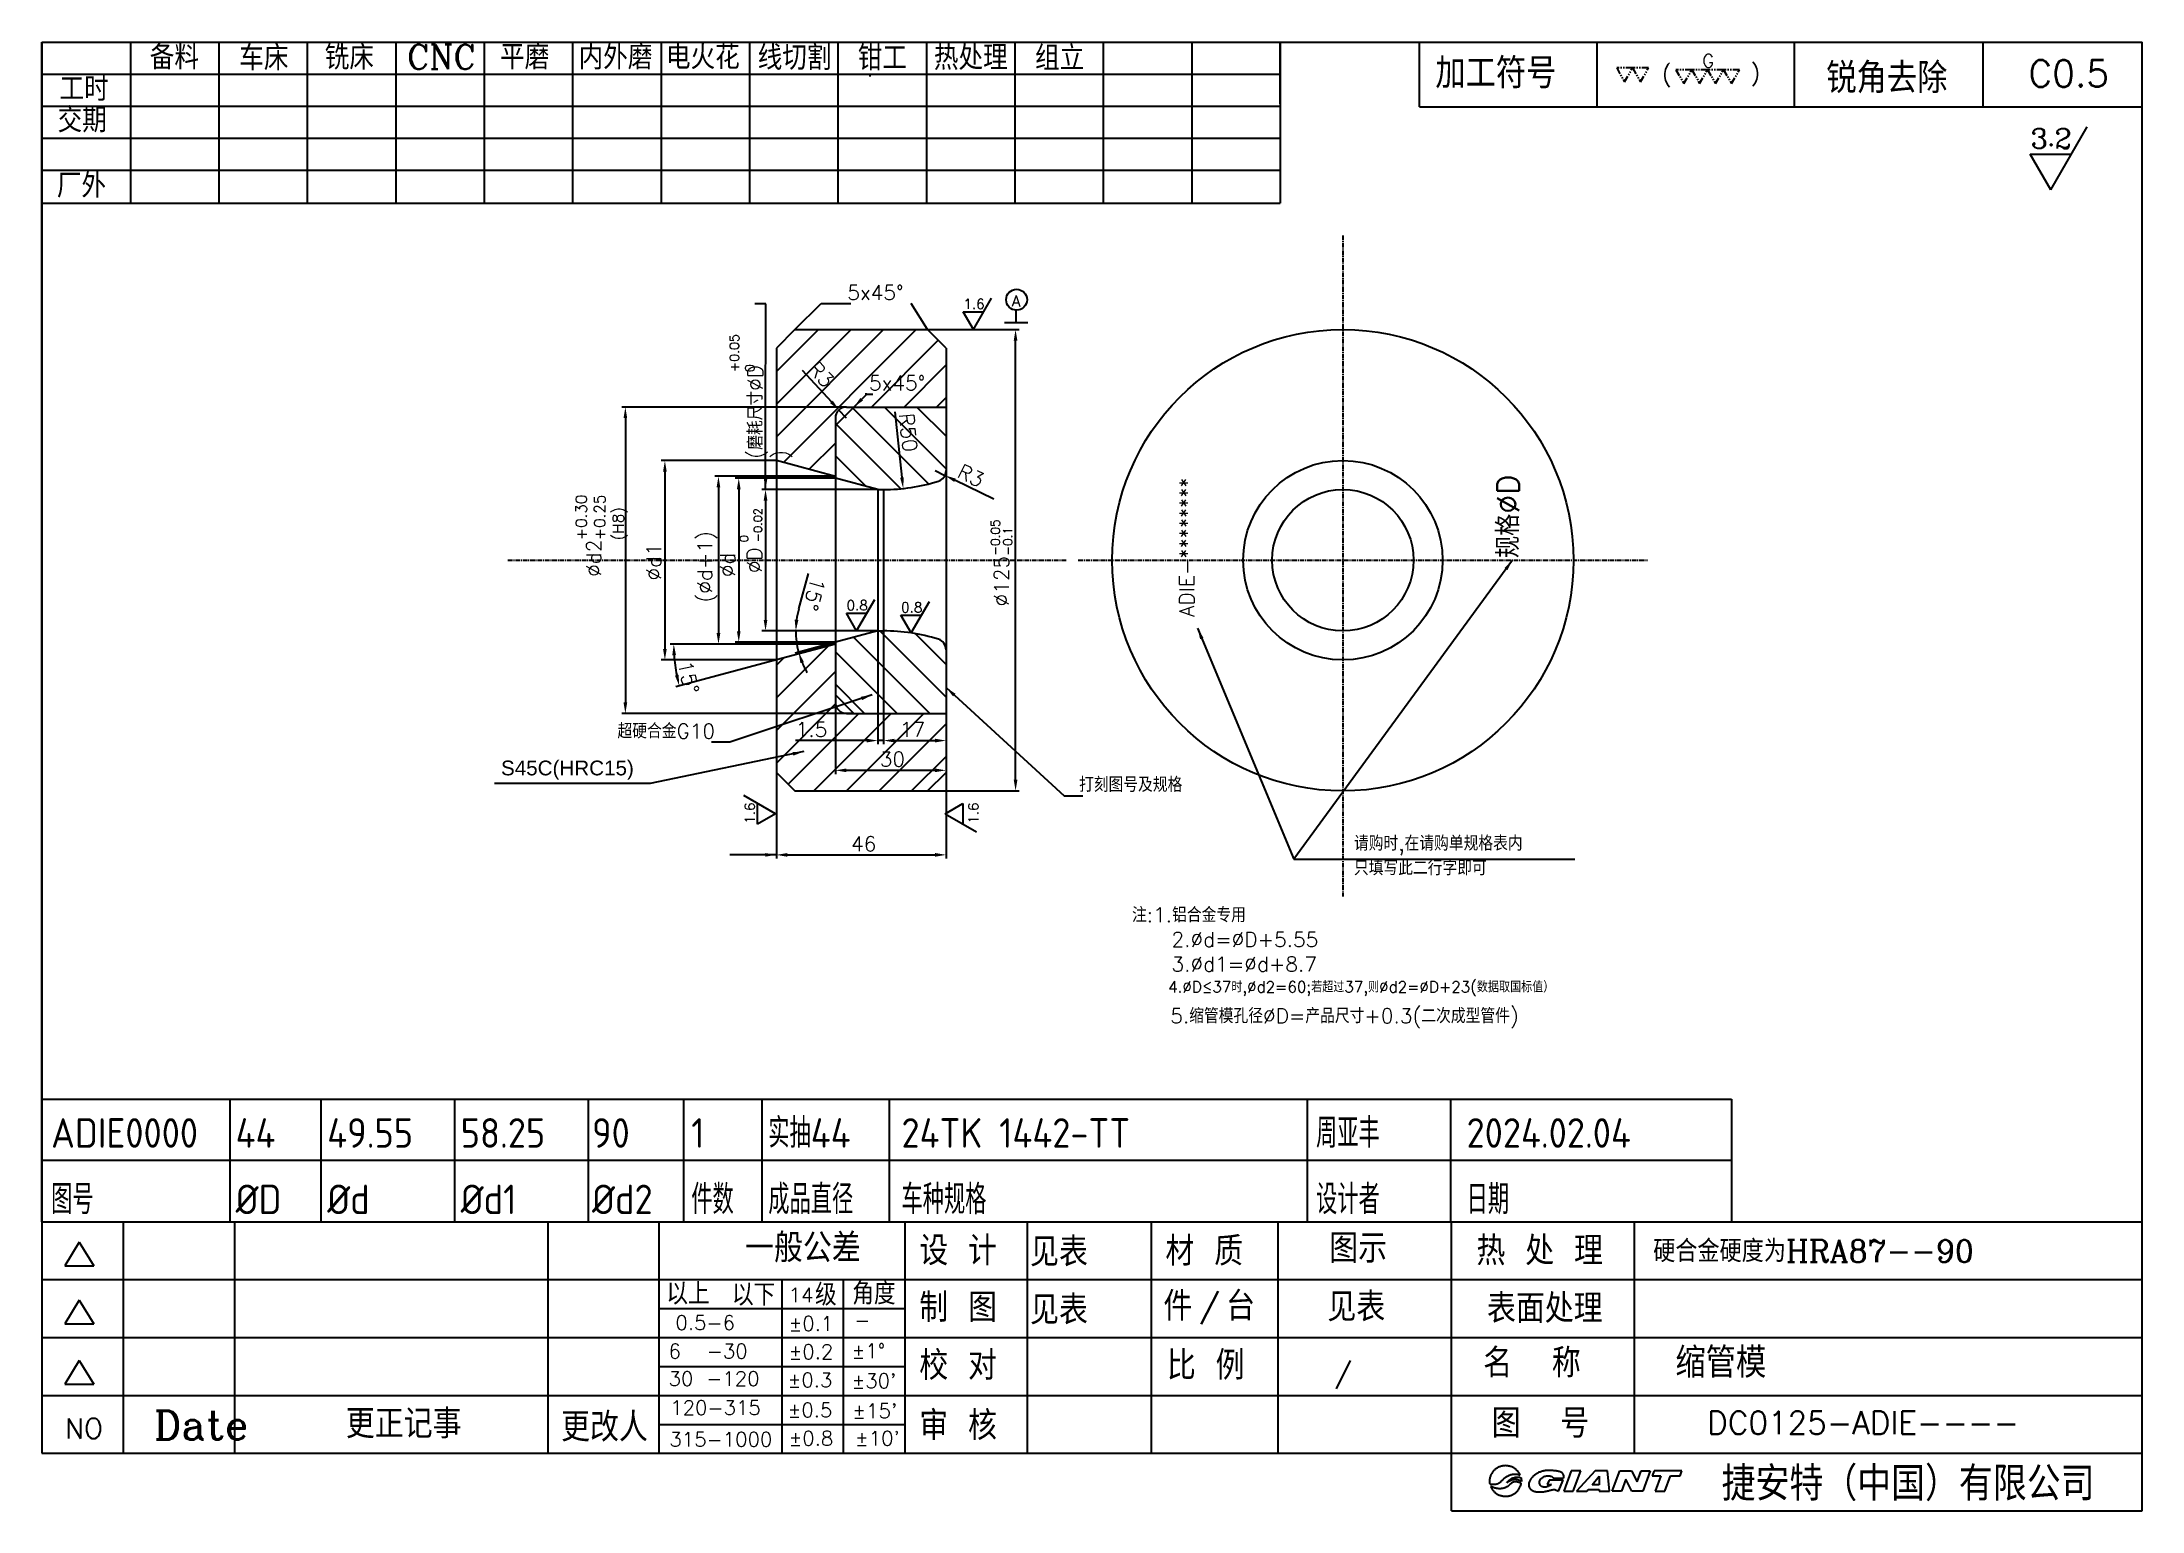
# Model space of a CAD drawing. Extents: x 158 to 727, y -1566 to -1168.
import ezdxf
from ezdxf.enums import TextEntityAlignment as Align

# ---------------------------------------------------------------- set-up
doc = ezdxf.new("R2010")
doc.units = 0
doc.header["$MEASUREMENT"] = 0
doc.linetypes.add('CENTER', pattern=[2, 1.25, -0.25, 0.25, -0.25])
doc.linetypes.add('PHANTOM', pattern=[2.5, 1.25, -0.25, 0.25, -0.25, 0.25, -0.25])
doc.layers.get('0').update_dxf_attribs({"linetype": 'CONTINUOUS'})
doc.layers.get('DEFPOINTS').update_dxf_attribs({"linetype": 'CONTINUOUS'})
for name, color, linetype in [('CEN', 1, 'CENTER'), ('CON', 7, 'CONTINUOUS'), ('DIM', 7, 'CONTINUOUS'), ('F', 7, 'CONTINUOUS'), ('TXT', 7, 'CONTINUOUS'), ('UTI', 4, 'PHANTOM')]:
    doc.layers.add(name, color=color, linetype=linetype)
doc.styles.add('ACISOTS', font='isocp.shx', dxfattribs={"height": 8, "bigfont": 'gbcbig.shx'})
doc.styles.add('H', font='complex.shx', dxfattribs={"bigfont": 'hzfs.shx'})
doc.styles.add('HZ', font='complex.shx', dxfattribs={"bigfont": 'HZFS.SHX'})
doc.styles.add('ROMANS', font='romans.shx', dxfattribs={"bigfont": 'hzfs.shx'})
doc.styles.get("Standard").update_dxf_attribs({"font": 'txt.shx', "bigfont": 'hzfs.shx'})
doc.styles.add('USER1', font='txt.shx')
doc.dimstyles.get("Standard").update_dxf_attribs({"dimtxt": 4, "dimasz": 3, "dimexe": 1, "dimexo": 0, "dimgap": 1, "dimtad": 1, "dimdec": 3, "dimrnd": 0.01, "dimdsep": 46, "dimtxsty": 'STANDARD', "dimcen": 0.09, "dimazin": 2, "dimtfac": 1, "dimtdec": 3, "dimtmove": 0, "dimatfit": 3, "dimfxl": 1, "dimtolj": 1, "dimarcsym": 0})

msp = doc.modelspace()

# ---------------------------------------------------------------- texts
at = {"style": 'HZ'}
for s, p in [('见表', (425.7509, -1499.5477)), ('图示', (506.8501, -1498.5817)), ('见表', (425.7509, -1515.2691))]:
    msp.add_text(s, height=7.84306, dxfattribs=at).set_placement(p)
msp.add_attdef('见表', (506.3395, -1514.4591), '1', height=7.8431, dxfattribs=at)
at = {"layer": 'DIM'}
for s, height, style, p in [('备料', 6.66948, 'HZ', (187.1561, -1175.1963)), ('车床', 6.66948, 'HZ', (211.4116, -1175.4149)), ('铣床', 6.66948, 'HZ', (234.5725, -1175.2149)), ('CNC', 6.66948, 'HZ', (256.9029, -1175.1305)), ('平磨', 6.66948, 'HZ', (282.0852, -1175.1547)), ('内外磨', 6.66948, 'HZ', (303.387, -1175.1909)), ('电火花', 6.66948, 'HZ', (327.0619, -1175.1247)), ('线切割', 6.66948, 'HZ', (351.9334, -1175.3431)), ('钳工', 6.66948, 'HZ', (379.0548, -1175.4058)), ('热处理', 6.66948, 'HZ', (399.6881, -1175.3185)), ('组立', 6.66948, 'HZ', (427.1122, -1175.4644)), ('加工符号', 8.208, 'HZ', (535.6026, -1180.3162)), ('锐角去除', 8.208, 'HZ', (641.5726, -1181.606)), ('工时', 6.66948, 'HZ', (162.6851, -1183.7636)), ('交期', 6.66948, 'HZ', (162.1765, -1192.2427)), ('厂外', 6.66948, 'HZ', (161.968, -1209.9712)), ('图号', 8, 'ACISOTS', (160.4152, -1485.3849)), ('%%CD', 8, 'ACISOTS', (210.4261, -1485.3849)), ('%%Cd', 8, 'ACISOTS', (235.2593, -1485.3849)), ('%%Cd1', 8, 'ACISOTS', (271.4303, -1485.3849)), ('%%Cd2', 8, 'ACISOTS', (307.0397, -1485.3849)), ('件数', 8, 'ACISOTS', (333.9274, -1485.3849)), ('成品直径', 8, 'ACISOTS', (354.8003, -1485.3849)), ('车种规格', 8, 'ACISOTS', (390.9068, -1485.3849)), ('设计者', 8, 'ACISOTS', (503.2659, -1485.3849)), ('日期', 8, 'ACISOTS', (544.0718, -1485.3849)), ('一般公差', 7.84306, 'HZ', (348.4867, -1498.4543)), ('设 计', 7.84306, 'HZ', (395.7357, -1499.2191)), ('材 质', 7.84306, 'HZ', (462.4394, -1499.3374)), ('热 处 理', 7.84306, 'HZ', (546.7479, -1499.2191)), ('硬合金硬度为HRA87--90', 6, 'HZ', (594.6399, -1498.3894)), ('以上', 5.8823, 'HZ', (327.1671, -1509.8629)), ('以下', 5.8823, 'HZ', (344.9476, -1510.1589)), ('14', 3.92153, 'USER1', (360.3095, -1509.2705)), ('级', 5.8823, 'HZ', (367.4696, -1510.1589)), ('角度', 5.8823, 'HZ', (377.5452, -1509.8629)), ('制 图', 7.84306, 'HZ', (395.7357, -1514.6094)), ('件', 7.8431, 'HZ', (461.9184, -1514.2281)), ('/', 5.8823, 'USER1', (471.6676, -1513.2433)), ('台', 7.8431, 'HZ', (478.9014, -1514.2281)), ('表面处理', 7.84306, 'HZ', (549.5934, -1514.8456)), ('0.5-6', 3.92153, 'USER1', (329.6441, -1516.7574)), ('%%p0.1', 3.92153, 'USER1', (360.3095, -1516.9914)), ('-', 3.9215, 'USER1', (378.1, -1516.0555)), ('6  -30', 3.92153, 'USER1', (327.7715, -1524.4784)), ('%%p0.2', 3.92153, 'USER1', (360.3095, -1524.6499)), ('%%p1%%d', 3.92153, 'USER1', (377.3978, -1524.4001)), ('校 对', 7.84306, 'HZ', (395.7357, -1530.2956)), ('比 例', 7.84306, 'HZ', (462.8437, -1530.2703)), ('名  称', 7.84306, 'HZ', (548.5879, -1529.6408)), ('缩管模', 8.208, 'HZ', (600.6686, -1529.7263)), ('30 -120', 3.92153, 'USER1', (327.7715, -1531.9029)), ('%%p0.3', 3.92153, 'USER1', (360.0754, -1532.3084)), ("%%p30'", 3.92153, 'USER1', (377.3978, -1532.5265)), ('120-315', 3.92153, 'USER1', (328.2396, -1539.7954)), ('%%p0.5', 3.92153, 'USER1', (360.0754, -1540.4348)), ("%%p15'", 3.92153, 'USER1', (377.6319, -1540.653)), ('NO', 5.49014, 'USER1', (164.1458, -1546.2085)), ('Date', 7.84306, 'HZ', (188.32, -1546.4853)), ('更正记事', 7.84306, 'HZ', (240.301, -1546.1202)), ('更改人', 7.84306, 'HZ', (298.6338, -1546.9928)), ('审 核', 7.84306, 'HZ', (395.7357, -1546.5737)), ('图  号', 7.84306, 'HZ', (550.8722, -1545.9797)), ('315-1000', 3.92153, 'USER1', (328.0055, -1548.3898)), ('%%p0.8', 3.92153, 'USER1', (360.3095, -1548.0933)), ("%%p10'", 3.92153, 'USER1', (378.3341, -1548.0775)), ('捷安特（中国）有限公司', 9.19109, 'HZ', (613.1906, -1563.0086))]:
    msp.add_text(s, height=height, dxfattribs=dict(at, style=style)).set_placement(p)
msp.add_text('C0.5', height=7.182, dxfattribs=at).set_placement((696.3519, -1179.9058))
at = {"layer": 'DIM', "attachment_point": 1, "style": 'H'}
for s, insert, char_height, width in [('3.2', (696.9663, -1191.2303), 5.4, 11.748), ('1.6', (407.6752, -1237.3887), 2.7, 5.87), ('A', (420.8079, -1236.4601), 3, 11.99), ('0.8', (376.0121, -1319.0387), 2.7, 5.87), ('0.8', (390.7949, -1319.6094), 2.7, 5.87)]:
    msp.add_mtext(s, dxfattribs=dict(at, insert=insert, char_height=char_height, width=width))
at = {"layer": 'DIM', "char_height": 4}
for s, insert, attachment_point in [('5x45%%d', (376.208, -1237.6647), 7), ('5x45%%d', (382.103, -1260.1574), 4), ('超硬合金G10', (340.3881, -1356.4882), 9), ('{\\f@Arial Unicode MS|b0|i0|c134|p34;S45C(\\f@Arial Unicode MS|b0|i0|c0|p34;HRC15)}', (318.37, -1367.6842), 9), ('打刻图号及规格', (439.0396, -1370.9871), 7), ('请购时,在请购单规格表内\\P只填写此二行字即可', (513.5449, -1393.5871), 7)]:
    msp.add_mtext(s, dxfattribs=dict(at, insert=insert, attachment_point=attachment_point))
at = {"layer": 'DIM', "attachment_point": 1, "rotation": 90}
for s, insert, char_height, width in [('{\\H0.625x;+0.05\\P0}', (344.3896, -1257.2077), 4, 16.62), ('(磨耗尺寸%%cD    )', (349.3007, -1280.6734), 3.999, 36.428206), ('ADIE-********', (466.221, -1323.5133), 4, 47.61), ('+0.30\\P+0.25\\P(H8)', (302.6236, -1302.7681), 3, 15.04)]:
    msp.add_mtext(s, dxfattribs=dict(at, insert=insert, char_height=char_height, width=width))
at = {"layer": 'DIM', "rotation": 90}
for s, insert, char_height, attachment_point in [('规格%%cD', (552.3273, -1307.5807), 6, 1), ('\\A1;%%cd2', (307.5348, -1307.6413), 4, 5)]:
    msp.add_mtext(s, dxfattribs=dict(at, insert=insert, char_height=char_height, attachment_point=attachment_point))
at = {"layer": 'DIM', "attachment_point": 1, "rotation": 90, "style": 'H'}
for s, insert, char_height, width in [('0\\P-0.02', (347.1137, -1303.3225), 2.25, 20.475), ('1.6', (348.432, -1379.6231), 2.7, 5.87), ('1.6', (409.0434, -1379.6231), 2.7, 5.87)]:
    msp.add_mtext(s, dxfattribs=dict(at, insert=insert, char_height=char_height, width=width))
at = {"layer": 'DIM', "char_height": 4, "width": 133.85, "attachment_point": 1}
for s, insert in [('注:1.铝合金专用\\P   2.%%cd=%%cD+5.55\\P   3.%%cd1=%%cd+8.7\\P  {\\H0.75x; 4.%%cD≤37时,%%cd2=60;若超过37,则%%cd2=%%cD+23(数据取国标值）}\\P\\P  ', (453.3975, -1402.2853)), ('   5.缩管模孔径%%cD=产品尺寸+0.3(二次成型管件)', (453.0535, -1429.6427))]:
    msp.add_mtext(s, dxfattribs=dict(at, insert=insert))
at = {"layer": 'DIM', "style": 'HZ'}
msp.add_attdef('/', (508.2654, -1531.015), '1:1', height=5, dxfattribs=at)
at = {"layer": 'TXT'}
for s, height, style, p in [('(', 4.32, 'ROMANS', (597.0322, -1178.5362)), (')', 4.32, 'ROMANS', (621.1102, -1178.2799)), ('ADIE0000', 8, 'ACISOTS', (160.4152, -1467.3849)), ('44', 8, 'ACISOTS', (210.4261, -1467.3849)), ('49.55', 8, 'ACISOTS', (235.2593, -1467.3849)), ('58.25', 8, 'ACISOTS', (271.4303, -1467.3849)), ('90', 8, 'ACISOTS', (307.0397, -1467.3849)), ('1', 8, 'ACISOTS', (333.9274, -1467.3849)), ('实抽44', 8, 'ACISOTS', (354.8003, -1467.3849)), ('24TK 1442-TT', 8, 'ACISOTS', (390.9068, -1467.3849)), ('周亚丰', 8, 'ACISOTS', (503.2659, -1467.3849)), ('2024.02.04', 8, 'ACISOTS', (544.0718, -1467.3849))]:
    msp.add_text(s, height=height, dxfattribs=dict(at, style=style)).set_placement(p)
msp.add_text('DC0125-ADIE----', height=6.2, dxfattribs=at).set_placement((651.5489, -1541.9074), align=Align.MIDDLE)

# ---------------------------------------------------------------- blocks, each defined once
blk = doc.blocks.new('DY00021A')
at = {"layer": 'UTI', "color": 7}
for points in [[(1.5, 2.6), (-1.5, 2.6), (0, 0)], [(4.5, 2.6), (1.5, 2.6), (3, 0)], [(7.5, 2.6), (4.5, 2.6), (6, 0)], [(10.5, 2.6), (7.5, 2.6), (9, 0)]]:
    blk.add_lwpolyline(points, close=True, dxfattribs=at)
at = {"layer": 'UTI'}
blk.add_text('G', height=2.5, dxfattribs=at).set_placement((4.61, 4.28), align=Align.MIDDLE)
blk = doc.blocks.new('DY00018A')
at = {"layer": 'UTI', "color": 7}
for points in [[(1.5, 2.6), (-1.5, 2.6), (0, 0)], [(4.5, 2.6), (1.5, 2.6), (3, 0)]]:
    blk.add_lwpolyline(points, close=True, dxfattribs=at)
blk = doc.blocks.new('*D15')
at = {"layer": 'DEFPOINTS', "color": 0, "transparency": 16777216}
for p in [(400, -1283.9), (402.7, -1285.21)]:
    blk.add_point(p, dxfattribs=at)
at = {"layer": 'DIM', "color": 0, "lineweight": -2, "transparency": 16777216}
for p, q in [((400, -1283.9), (402.7, -1285.21)), ((415.9, -1291.62), (405.4, -1286.52))]:
    blk.add_line(p, q, dxfattribs=at)
at = {"layer": 'DIM', "color": 0, "transparency": 16777216}
blk.add_solid([(405.62, -1286.07), (405.18, -1286.97), (402.7, -1285.21)], dxfattribs=at)
at = {"layer": 'DIM', "color": 0, "transparency": 16777216, "insert": (409.71, -1285.28), "char_height": 4, "attachment_point": 5, "rotation": 334.1077}
blk.add_mtext('\\A1;R3', dxfattribs=at)
blk = doc.blocks.new('*D14')
at = {"layer": 'DEFPOINTS', "color": 0, "transparency": 16777216}
for p in [(386, -1239.04), (391.36, -1288.75)]:
    blk.add_point(p, dxfattribs=at)
at = {"layer": 'DIM', "color": 0, "lineweight": -2, "transparency": 16777216}
blk.add_line((389.12, -1267.94), (391.04, -1285.77), dxfattribs=at)
at = {"layer": 'DIM', "color": 0, "transparency": 16777216}
blk.add_solid([(390.54, -1285.82), (391.54, -1285.71), (391.36, -1288.75)], dxfattribs=at)
at = {"layer": 'DIM', "color": 0, "transparency": 16777216, "insert": (392.74, -1273.58), "char_height": 4, "attachment_point": 5, "rotation": 276.1503}
blk.add_mtext('\\A1;R50', dxfattribs=at)
blk = doc.blocks.new('*D13')
at = {"layer": 'DEFPOINTS', "color": 0, "transparency": 16777216}
for p in [(373.97, -1267.48), (376, -1269.69)]:
    blk.add_point(p, dxfattribs=at)
at = {"layer": 'DIM', "color": 0, "lineweight": -2, "transparency": 16777216}
for p, q in [((364, -1256.72), (371.93, -1265.28)), ((376, -1269.69), (373.97, -1267.48))]:
    blk.add_line(p, q, dxfattribs=at)
at = {"layer": 'DIM', "color": 0, "transparency": 16777216}
blk.add_solid([(371.56, -1265.62), (372.29, -1264.94), (373.97, -1267.48)], dxfattribs=at)
at = {"layer": 'DIM', "color": 0, "transparency": 16777216, "insert": (369.15, -1257.86), "char_height": 4, "attachment_point": 5, "rotation": 312.7845}
blk.add_mtext('\\A1;R3', dxfattribs=at)
blk = doc.blocks.new('*D12')
at = {"layer": 'DEFPOINTS', "color": 0, "transparency": 16777216}
for p in [(384.5, -1327.34), (386, -1327.34), (384.5, -1357.06)]:
    blk.add_point(p, dxfattribs=at)
at = {"layer": 'DIM', "color": 0, "lineweight": -2, "transparency": 16777216}
for p, q in [((384.5, -1327.34), (384.5, -1358.06)), ((386, -1327.34), (386, -1358.06)), ((381.5, -1357.06), (362.18, -1357.06)), ((386, -1357.06), (384.5, -1357.06)), ((389, -1357.06), (392, -1357.06))]:
    blk.add_line(p, q, dxfattribs=at)
at = {"layer": 'DIM', "color": 0, "transparency": 16777216}
for points in [[(381.5, -1357.56), (381.5, -1356.56), (384.5, -1357.06)], [(389, -1356.56), (389, -1357.56), (386, -1357.06)]]:
    blk.add_solid(points, dxfattribs=at)
at = {"layer": 'DIM', "color": 0, "transparency": 16777216, "insert": (366.51, -1354.06), "char_height": 4, "attachment_point": 5}
blk.add_mtext('\\A1;1.5', dxfattribs=at)
blk = doc.blocks.new('*D11')
at = {"layer": 'DEFPOINTS', "color": 0, "transparency": 16777216}
for p in [(362.59, -1331.2), (373, -1327.34), (373, -1330.42), (384.5, -1327.34), (384.5, -1327.34)]:
    blk.add_point(p, dxfattribs=at)
at = {"layer": 'DIM', "color": 0, "lineweight": -2, "transparency": 16777216}
for p, q in [((363.06, -1321.4), (365.73, -1311.77)), ((373, -1327.34), (361.26, -1327.34)), ((373, -1330.42), (362.05, -1333.35))]:
    blk.add_line(p, q, dxfattribs=at)
for start, end in [(164.5359, 172.268), (180, 195), (202.732, 210.4641)]:
    blk.add_arc((384.5, -1327.34), 22.25, start, end, dxfattribs=at)
at = {"layer": 'DIM', "color": 0, "transparency": 16777216}
for points in [[(361.96, -1324.31), (362.96, -1324.38), (362.26, -1327.34)], [(364.46, -1335.77), (363.51, -1336.09), (363.01, -1333.09)]]:
    blk.add_solid(points, dxfattribs=at)
at = {"layer": 'DIM', "color": 0, "transparency": 16777216, "insert": (367.29, -1317.39), "char_height": 4, "attachment_point": 5, "rotation": 254.5359}
blk.add_mtext('\\A1;15%%d', dxfattribs=at)
blk = doc.blocks.new('*D10')
at = {"layer": 'DEFPOINTS', "color": 0, "transparency": 16777216}
for p in [(384.5, -1289.04), (354.06, -1327.34), (384.5, -1327.34)]:
    blk.add_point(p, dxfattribs=at)
at = {"layer": 'DIM', "color": 0, "lineweight": -2, "transparency": 16777216}
for p, q in [((384.5, -1289.04), (353.06, -1289.04)), ((354.06, -1292.04), (354.06, -1324.34)), ((384.5, -1327.34), (353.06, -1327.34))]:
    blk.add_line(p, q, dxfattribs=at)
at = {"layer": 'DIM', "color": 0, "transparency": 16777216}
for points in [[(354.56, -1292.04), (353.56, -1292.04), (354.06, -1289.04)], [(353.56, -1324.34), (354.56, -1324.34), (354.06, -1327.34)]]:
    blk.add_solid(points, dxfattribs=at)
at = {"layer": 'DIM', "color": 0, "transparency": 16777216, "insert": (351.06, -1308.19), "char_height": 4, "attachment_point": 5, "rotation": 90}
blk.add_mtext('\\A1;%%cD', dxfattribs=at)
blk = doc.blocks.new('*D9')
at = {"layer": 'DEFPOINTS', "color": 0, "transparency": 16777216}
for p in [(373, -1285.45), (341.3, -1330.92), (373, -1330.92)]:
    blk.add_point(p, dxfattribs=at)
at = {"layer": 'DIM', "color": 0, "lineweight": -2, "transparency": 16777216}
for p, q in [((373, -1285.45), (340.3, -1285.45)), ((341.3, -1288.45), (341.3, -1327.92)), ((373, -1330.92), (340.3, -1330.92))]:
    blk.add_line(p, q, dxfattribs=at)
at = {"layer": 'DIM', "color": 0, "transparency": 16777216}
for points in [[(341.8, -1288.45), (340.8, -1288.45), (341.3, -1285.45)], [(340.8, -1327.92), (341.8, -1327.92), (341.3, -1330.92)]]:
    blk.add_solid(points, dxfattribs=at)
at = {"layer": 'DIM', "color": 0, "transparency": 16777216, "insert": (338.3, -1309.95), "char_height": 4, "attachment_point": 5, "rotation": 90}
blk.add_mtext('\\A1;(%%cd+1)', dxfattribs=at)
blk = doc.blocks.new('*D8')
at = {"layer": 'DEFPOINTS', "color": 0, "transparency": 16777216}
for p in [(373, -1285.95), (346.8, -1330.42), (373, -1330.42)]:
    blk.add_point(p, dxfattribs=at)
at = {"layer": 'DIM', "color": 0, "lineweight": -2, "transparency": 16777216}
for p, q in [((373, -1285.95), (345.8, -1285.95)), ((346.8, -1288.95), (346.8, -1327.42)), ((373, -1330.42), (345.8, -1330.42))]:
    blk.add_line(p, q, dxfattribs=at)
at = {"layer": 'DIM', "color": 0, "transparency": 16777216}
for points in [[(347.3, -1288.95), (346.3, -1288.95), (346.8, -1285.95)], [(346.3, -1327.42), (347.3, -1327.42), (346.8, -1330.42)]]:
    blk.add_solid(points, dxfattribs=at)
at = {"layer": 'DIM', "color": 0, "transparency": 16777216, "insert": (343.8, -1309.43), "char_height": 4, "attachment_point": 5, "rotation": 90}
blk.add_mtext('\\A1;%%Cd', dxfattribs=at)
blk = doc.blocks.new('*D7')
at = {"layer": 'DEFPOINTS', "color": 0, "transparency": 16777216}
for p in [(398, -1245.69), (421.83, -1245.69), (398, -1370.69)]:
    blk.add_point(p, dxfattribs=at)
at = {"layer": 'DIM', "color": 0, "lineweight": -2, "transparency": 16777216}
for p, q in [((398, -1245.69), (422.83, -1245.69)), ((421.83, -1367.69), (421.83, -1248.69)), ((398, -1370.69), (422.83, -1370.69))]:
    blk.add_line(p, q, dxfattribs=at)
at = {"layer": 'DIM', "color": 0, "transparency": 16777216}
for points in [[(422.33, -1248.69), (421.33, -1248.69), (421.83, -1245.69)], [(421.33, -1367.69), (422.33, -1367.69), (421.83, -1370.69)]]:
    blk.add_solid(points, dxfattribs=at)
at = {"layer": 'DIM', "color": 0, "transparency": 16777216, "insert": (418.03, -1308.92), "char_height": 4, "attachment_point": 5, "rotation": 90}
blk.add_mtext('\\A1;%%C125{\\H2.400000;\\S-0.05^ -0.1;}', dxfattribs=at)
blk = doc.blocks.new('*D6')
at = {"layer": 'DEFPOINTS', "color": 0, "transparency": 16777216}
for p in [(357, -1365.69), (403, -1365.69), (403, -1388.03)]:
    blk.add_point(p, dxfattribs=at)
at = {"layer": 'DIM', "color": 0, "lineweight": -2, "transparency": 16777216}
for p, q in [((357, -1365.69), (357, -1389.03)), ((403, -1365.69), (403, -1389.03)), ((360, -1388.03), (400, -1388.03))]:
    blk.add_line(p, q, dxfattribs=at)
at = {"layer": 'DIM', "color": 0, "transparency": 16777216}
for points in [[(360, -1387.53), (360, -1388.53), (357, -1388.03)], [(400, -1388.53), (400, -1387.53), (403, -1388.03)]]:
    blk.add_solid(points, dxfattribs=at)
at = {"layer": 'DIM', "color": 0, "transparency": 16777216, "insert": (380.66, -1385.03), "char_height": 4, "attachment_point": 5}
blk.add_mtext('\\A1;46', dxfattribs=at)
blk = doc.blocks.new('*D5')
at = {"layer": 'DEFPOINTS', "color": 0, "transparency": 16777216}
for p in [(373, -1346.69), (403, -1349.69), (403, -1365.12)]:
    blk.add_point(p, dxfattribs=at)
at = {"layer": 'DIM', "color": 0, "lineweight": -2, "transparency": 16777216}
for p, q in [((373, -1346.69), (373, -1366.12)), ((403, -1349.69), (403, -1366.12)), ((376, -1365.12), (400, -1365.12))]:
    blk.add_line(p, q, dxfattribs=at)
at = {"layer": 'DIM', "color": 0, "transparency": 16777216}
for points in [[(376, -1364.62), (376, -1365.62), (373, -1365.12)], [(400, -1365.62), (400, -1364.62), (403, -1365.12)]]:
    blk.add_solid(points, dxfattribs=at)
at = {"layer": 'DIM', "color": 0, "transparency": 16777216, "insert": (388.46, -1362.12), "char_height": 4, "attachment_point": 5}
blk.add_mtext('\\A1;30', dxfattribs=at)
blk = doc.blocks.new('*D4')
at = {"layer": 'DEFPOINTS', "color": 0, "transparency": 16777216}
for p in [(386, -1327.34), (403, -1327.34), (403, -1357.06)]:
    blk.add_point(p, dxfattribs=at)
at = {"layer": 'DIM', "color": 0, "lineweight": -2, "transparency": 16777216}
for p, q in [((386, -1327.34), (386, -1358.06)), ((403, -1327.34), (403, -1358.06)), ((389, -1357.06), (400, -1357.06))]:
    blk.add_line(p, q, dxfattribs=at)
at = {"layer": 'DIM', "color": 0, "transparency": 16777216}
for points in [[(389, -1356.56), (389, -1357.56), (386, -1357.06)], [(400, -1357.56), (400, -1356.56), (403, -1357.06)]]:
    blk.add_solid(points, dxfattribs=at)
at = {"layer": 'DIM', "color": 0, "transparency": 16777216, "insert": (393.86, -1354.06), "char_height": 4, "attachment_point": 5}
blk.add_mtext('\\A1;17', dxfattribs=at)
blk = doc.blocks.new('*D3')
at = {"layer": 'DEFPOINTS', "color": 0, "transparency": 16777216}
for p in [(356.65, -1330.92), (373, -1330.92), (373, -1330.92), (329.35, -1334.74), (357, -1335.2)]:
    blk.add_point(p, dxfattribs=at)
at = {"layer": 'DIM', "color": 0, "lineweight": -2, "transparency": 16777216}
for p, q in [((356.65, -1330.92), (328.18, -1330.92)), ((357, -1335.2), (329.71, -1342.52))]:
    blk.add_line(p, q, dxfattribs=at)
blk.add_arc((373, -1330.92), 43.82, 183.9234, 191.0766, dxfattribs=at)
at = {"layer": 'DIM', "color": 0, "transparency": 16777216}
for points in [[(329.79, -1333.9), (328.79, -1333.93), (329.18, -1330.92)], [(329.51, -1339.45), (330.49, -1339.22), (330.68, -1342.26)]]:
    blk.add_solid(points, dxfattribs=at)
at = {"layer": 'DIM', "color": 0, "transparency": 16777216, "insert": (333.19, -1339.91), "char_height": 4, "attachment_point": 5, "rotation": 282.7237}
blk.add_mtext('\\A1;15%%d', dxfattribs=at)
blk = doc.blocks.new('*D2')
at = {"layer": 'DEFPOINTS', "color": 0, "transparency": 16777216}
for p in [(357, -1281.17), (326.78, -1335.2), (357, -1335.2)]:
    blk.add_point(p, dxfattribs=at)
at = {"layer": 'DIM', "color": 0, "lineweight": -2, "transparency": 16777216}
for p, q in [((357, -1281.17), (325.78, -1281.17)), ((326.78, -1284.17), (326.78, -1332.2)), ((357, -1335.2), (325.78, -1335.2))]:
    blk.add_line(p, q, dxfattribs=at)
at = {"layer": 'DIM', "color": 0, "transparency": 16777216}
for points in [[(327.28, -1284.17), (326.28, -1284.17), (326.78, -1281.17)], [(326.28, -1332.2), (327.28, -1332.2), (326.78, -1335.2)]]:
    blk.add_solid(points, dxfattribs=at)
at = {"layer": 'DIM', "color": 0, "transparency": 16777216, "insert": (323.78, -1308.62), "char_height": 4, "attachment_point": 5, "rotation": 90}
blk.add_mtext('\\A1;%%cd1', dxfattribs=at)
blk = doc.blocks.new('GIANT')
for p, q in [((231.51, 30.36), (231.43, 30.28)), ((231.59, 30.43), (231.51, 30.36)), ((231.68, 30.5), (231.59, 30.43)), ((231.77, 30.56), (231.68, 30.5)), ((231.87, 30.62), (231.77, 30.56)), ((231.97, 30.68), (231.87, 30.62)), ((232.07, 30.73), (231.97, 30.68)), ((232.17, 30.77), (232.07, 30.73)), ((232.27, 30.81), (232.17, 30.77)), ((232.38, 30.85), (232.27, 30.81)), ((232.49, 30.88), (232.38, 30.85)), ((232.6, 30.91), (232.49, 30.88)), ((232.72, 30.93), (232.6, 30.91)), ((232.83, 30.94), (232.72, 30.93)), ((232.95, 30.95), (232.83, 30.94)), ((233.07, 30.96), (232.95, 30.95)), ((233.18, 30.95), (233.07, 30.96)), ((233.3, 30.95), (233.18, 30.95)), ((233.42, 30.93), (233.3, 30.95)), ((233.53, 30.91), (233.42, 30.93)), ((233.65, 30.89), (233.53, 30.91)), ((233.76, 30.86), (233.65, 30.89)), ((233.87, 30.82), (233.76, 30.86)), ((233.98, 30.78), (233.87, 30.82)), ((234.09, 30.74), (233.98, 30.78)), ((234.19, 30.68), (234.09, 30.74)), ((234.29, 30.63), (234.19, 30.68)), ((234.39, 30.57), (234.29, 30.63)), ((234.49, 30.5), (234.39, 30.57)), ((234.58, 30.43), (234.49, 30.5)), ((234.67, 30.35), (234.58, 30.43)), ((234.75, 30.27), (234.67, 30.35)), ((230.79, 28.9), (230.78, 28.78)), ((230.78, 28.78), (230.78, 28.67)), ((230.78, 28.67), (230.79, 28.56)), ((230.8, 29.01), (230.79, 28.9)), ((230.79, 28.56), (230.8, 28.45)), ((230.82, 29.12), (230.8, 29.01)), ((230.8, 28.45), (230.82, 28.34)), ((230.84, 29.23), (230.82, 29.12)), ((230.82, 28.34), (230.9, 28.32)), ((230.87, 29.33), (230.84, 29.23)), ((230.9, 29.44), (230.87, 29.33)), ((230.94, 29.55), (230.9, 29.44)), ((230.9, 28.32), (230.98, 28.31)), ((231.01, 27.94), (230.93, 27.97)), ((230.93, 27.97), (230.97, 27.88)), ((230.98, 29.65), (230.94, 29.55)), ((230.97, 27.88), (231.01, 27.79)), ((231.03, 29.75), (230.98, 29.65)), ((230.98, 28.31), (231.07, 28.3)), ((231.08, 27.91), (231.01, 27.94)), ((231.01, 27.79), (231.06, 27.7)), ((231.09, 29.84), (231.03, 29.75)), ((231.06, 27.7), (231.11, 27.61)), ((231.07, 28.3), (231.15, 28.29)), ((231.15, 27.88), (231.08, 27.91)), ((231.15, 29.94), (231.09, 29.84)), ((231.11, 27.61), (231.17, 27.53)), ((231.21, 30.03), (231.15, 29.94)), ((231.15, 28.29), (231.23, 28.28)), ((231.23, 27.85), (231.15, 27.88)), ((231.17, 27.53), (231.23, 27.45)), ((231.28, 30.12), (231.21, 30.03)), ((231.23, 28.28), (231.31, 28.28)), ((231.3, 27.81), (231.23, 27.85)), ((231.23, 27.45), (231.29, 27.37)), ((231.35, 30.2), (231.28, 30.12)), ((231.29, 27.37), (231.36, 27.29)), ((231.38, 27.79), (231.3, 27.81)), ((231.31, 28.28), (231.39, 28.28)), ((231.43, 30.28), (231.35, 30.2)), ((231.46, 27.76), (231.38, 27.79)), ((231.39, 28.28), (231.48, 28.28)), ((231.53, 27.73), (231.46, 27.76)), ((231.48, 28.28), (231.56, 28.28)), ((231.61, 27.71), (231.53, 27.73)), ((231.56, 28.28), (231.64, 28.29)), ((231.69, 27.69), (231.61, 27.71)), ((231.64, 28.29), (231.72, 28.31)), ((231.77, 27.67), (231.69, 27.69)), ((231.72, 28.31), (231.8, 28.32)), ((231.85, 27.66), (231.77, 27.67)), ((231.8, 28.32), (231.88, 28.35)), ((231.93, 27.65), (231.85, 27.66)), ((231.88, 28.35), (231.96, 28.37)), ((232.01, 27.64), (231.93, 27.65)), ((231.96, 28.37), (232.03, 28.41)), ((232.09, 27.63), (232.01, 27.64)), ((232.03, 28.41), (232.11, 28.44)), ((232.18, 27.63), (232.09, 27.63)), ((232.11, 28.44), (232.18, 28.49)), ((232.18, 28.49), (232.25, 28.53)), ((232.26, 27.62), (232.18, 27.63)), ((232.25, 28.53), (232.31, 28.58)), ((232.34, 27.62), (232.26, 27.62)), ((232.31, 28.58), (232.37, 28.63)), ((232.42, 27.63), (232.34, 27.62)), ((232.37, 28.63), (232.44, 28.69)), ((232.5, 27.64), (232.42, 27.63)), ((232.44, 28.69), (232.5, 28.74)), ((232.5, 28.74), (232.56, 28.8)), ((232.58, 27.64), (232.5, 27.64)), ((232.56, 28.8), (232.62, 28.86)), ((232.66, 27.66), (232.58, 27.64)), ((232.62, 28.86), (232.68, 28.91)), ((232.74, 27.67), (232.66, 27.66)), ((232.68, 28.91), (232.74, 28.97)), ((232.74, 28.97), (232.8, 29.03)), ((232.82, 27.69), (232.74, 27.67)), ((232.8, 29.03), (232.86, 29.08)), ((232.9, 27.72), (232.82, 27.69)), ((232.86, 29.08), (232.92, 29.13)), ((232.98, 27.74), (232.9, 27.72)), ((232.92, 29.13), (232.98, 29.19)), ((232.98, 29.19), (233.05, 29.24)), ((233.05, 27.77), (232.98, 27.74)), ((233.05, 29.24), (233.11, 29.29)), ((233.13, 27.8), (233.05, 27.77)), ((233.11, 29.29), (233.18, 29.33)), ((233.2, 27.84), (233.13, 27.8)), ((233.18, 29.33), (233.25, 29.38)), ((233.27, 27.88), (233.2, 27.84)), ((233.25, 29.38), (233.32, 29.42)), ((233.34, 27.92), (233.27, 27.88)), ((233.28, 28.48), (233.35, 28.58)), ((233.38, 28.54), (233.28, 28.48)), ((233.32, 29.42), (233.39, 29.46)), ((233.41, 27.97), (233.34, 27.92)), ((233.35, 28.58), (233.43, 28.68)), ((233.48, 28.6), (233.38, 28.54)), ((233.39, 29.46), (233.46, 29.5)), ((233.47, 28.01), (233.41, 27.97)), ((233.43, 28.68), (233.51, 28.77)), ((233.46, 29.5), (233.54, 29.54)), ((233.54, 28.06), (233.47, 28.01)), ((233.59, 28.66), (233.48, 28.6)), ((233.51, 28.77), (233.61, 28.86)), ((233.54, 29.54), (233.61, 29.57)), ((233.6, 28.12), (233.54, 28.06)), ((233.69, 28.72), (233.59, 28.66)), ((233.66, 28.17), (233.6, 28.12)), ((233.61, 29.57), (233.69, 29.6)), ((233.61, 28.86), (233.7, 28.93)), ((233.72, 28.22), (233.66, 28.17)), ((233.69, 29.6), (233.77, 29.63)), ((233.8, 28.77), (233.69, 28.72)), ((233.7, 28.93), (233.8, 29.01)), ((233.78, 28.28), (233.72, 28.22)), ((233.77, 29.63), (233.84, 29.66)), ((233.85, 28.33), (233.78, 28.28)), ((233.8, 29.01), (233.91, 29.07)), ((233.91, 28.82), (233.8, 28.77)), ((233.84, 29.66), (233.92, 29.68)), ((233.91, 28.38), (233.85, 28.33)), ((233.91, 29.07), (234.02, 29.13)), ((234.02, 28.86), (233.91, 28.82)), ((233.97, 28.43), (233.91, 28.38)), ((233.92, 29.68), (234, 29.7)), ((234.04, 28.48), (233.97, 28.43)), ((234, 29.7), (234.08, 29.72)), ((234.02, 29.13), (234.13, 29.18)), ((234.13, 28.9), (234.02, 28.86)), ((234.11, 28.52), (234.04, 28.48)), ((234.08, 29.72), (234.16, 29.73)), ((234.18, 28.56), (234.11, 28.52)), ((234.13, 29.18), (234.25, 29.22)), ((234.25, 28.92), (234.13, 28.9)), ((234.16, 29.73), (234.25, 29.74)), ((234.26, 28.58), (234.18, 28.56)), ((234.25, 29.74), (234.33, 29.75)), ((234.25, 29.22), (234.37, 29.25)), ((234.37, 28.94), (234.25, 28.92)), ((234.34, 28.61), (234.26, 28.58)), ((234.33, 29.75), (234.41, 29.75)), ((234.42, 28.62), (234.34, 28.61)), ((234.37, 29.25), (234.49, 29.28)), ((234.49, 28.95), (234.37, 28.94)), ((234.41, 29.75), (234.49, 29.75)), ((234.5, 28.62), (234.42, 28.62)), ((234.49, 29.75), (234.58, 29.75)), ((234.49, 29.28), (234.62, 29.3)), ((234.61, 28.94), (234.49, 28.95)), ((234.58, 28.62), (234.5, 28.62)), ((234.58, 29.75), (234.66, 29.74)), ((234.66, 28.62), (234.58, 28.62)), ((234.72, 28.93), (234.61, 28.94)), ((234.62, 29.3), (234.74, 29.31)), ((234.66, 29.74), (234.74, 29.73)), ((234.74, 28.61), (234.66, 28.62)), ((234.84, 28.91), (234.72, 28.93)), ((234.74, 29.73), (234.82, 29.72)), ((234.74, 29.31), (234.86, 29.31)), ((234.82, 28.59), (234.74, 28.61)), ((234.83, 30.18), (234.75, 30.27)), ((234.78, 27.26), (234.85, 27.33)), ((234.82, 29.72), (234.9, 29.7)), ((234.9, 28.57), (234.82, 28.59)), ((234.91, 30.1), (234.83, 30.18)), ((234.96, 28.88), (234.84, 28.91)), ((234.85, 27.33), (234.91, 27.41)), ((234.86, 29.31), (234.99, 29.3)), ((234.9, 29.7), (234.98, 29.68)), ((234.98, 28.55), (234.9, 28.57)), ((234.98, 30), (234.91, 30.1)), ((234.91, 27.41), (234.97, 27.49)), ((235.07, 28.84), (234.96, 28.88)), ((234.97, 27.49), (235.03, 27.57)), ((235.05, 29.91), (234.98, 30)), ((234.98, 29.68), (235.06, 29.65)), ((235.06, 28.53), (234.98, 28.55)), ((234.99, 29.3), (235.11, 29.28)), ((235.03, 27.57), (235.08, 27.66)), ((235.11, 29.81), (235.05, 29.91)), ((235.06, 29.65), (235.13, 29.63)), ((235.13, 28.5), (235.06, 28.53)), ((235.18, 28.8), (235.07, 28.84)), ((235.08, 27.66), (235.13, 27.74)), ((235.16, 29.7), (235.11, 29.81)), ((235.11, 29.28), (235.23, 29.24)), ((235.13, 29.63), (235.21, 29.6)), ((235.21, 28.47), (235.13, 28.5)), ((235.13, 27.74), (235.18, 27.83)), ((235.21, 29.6), (235.16, 29.7)), ((235.29, 28.74), (235.18, 28.8)), ((235.18, 27.83), (235.22, 27.93)), ((235.28, 28.44), (235.21, 28.47)), ((235.22, 27.93), (235.26, 28.02)), ((235.23, 29.24), (235.34, 29.19)), ((235.26, 28.02), (235.29, 28.12)), ((235.36, 28.41), (235.28, 28.44)), ((235.39, 28.67), (235.29, 28.74)), ((235.29, 28.12), (235.32, 28.21)), ((235.32, 28.21), (235.34, 28.31)), ((235.34, 29.19), (235.36, 29.09)), ((235.34, 28.31), (235.36, 28.41)), ((235.36, 29.09), (235.37, 28.98)), ((235.37, 28.98), (235.38, 28.88)), ((235.38, 28.88), (235.39, 28.78)), ((235.39, 28.78), (235.39, 28.67)), ((236.46, 28.45), (236.44, 28.33)), ((236.44, 28.33), (236.44, 28.22)), ((236.44, 28.22), (236.44, 28.1)), ((236.44, 28.1), (236.46, 27.98)), ((236.5, 28.56), (236.46, 28.45)), ((236.46, 27.98), (236.5, 27.87)), ((236.54, 28.67), (236.5, 28.56)), ((236.5, 27.87), (236.56, 27.77)), ((236.59, 28.78), (236.54, 28.67)), ((236.56, 27.77), (236.62, 27.67)), ((236.64, 28.88), (236.59, 28.78)), ((236.62, 27.67), (236.7, 27.58)), ((236.7, 28.98), (236.64, 28.88)), ((236.77, 29.08), (236.7, 28.98)), ((236.7, 27.58), (236.79, 27.51)), ((236.85, 29.17), (236.77, 29.08)), ((236.79, 27.51), (236.89, 27.44)), ((236.92, 29.26), (236.85, 29.17)), ((236.89, 27.44), (236.99, 27.38)), ((237, 29.34), (236.92, 29.26)), ((236.99, 27.38), (237.09, 27.33)), ((237.09, 29.42), (237, 29.34)), ((237.18, 29.5), (237.09, 29.42)), ((237.09, 27.33), (237.2, 27.29)), ((237.27, 29.58), (237.18, 29.5)), ((237.36, 29.65), (237.27, 29.58)), ((237.46, 29.71), (237.36, 29.65)), ((237.56, 29.78), (237.46, 29.71)), ((237.66, 29.84), (237.56, 29.78)), ((237.76, 29.89), (237.66, 29.84)), ((237.87, 29.95), (237.76, 29.89)), ((237.97, 30), (237.87, 29.95)), ((238.08, 30.04), (237.97, 30)), ((237.99, 28.53), (238, 28.65)), ((238, 28.41), (237.99, 28.53)), ((238, 28.65), (238.04, 28.77)), ((238.03, 28.29), (238, 28.41)), ((238.08, 28.17), (238.03, 28.29)), ((238.04, 28.77), (238.09, 28.89)), ((238.19, 30.08), (238.08, 30.04)), ((238.16, 28.07), (238.08, 28.17)), ((238.09, 28.89), (238.15, 28.99)), ((238.15, 28.99), (238.23, 29.09)), ((238.25, 27.99), (238.16, 28.07)), ((238.3, 30.12), (238.19, 30.08)), ((238.23, 29.09), (238.32, 29.17)), ((238.35, 27.92), (238.25, 27.99)), ((238.42, 30.15), (238.3, 30.12)), ((238.32, 29.17), (238.42, 29.25)), ((238.47, 27.88), (238.35, 27.92)), ((238.53, 30.18), (238.42, 30.15)), ((238.42, 29.25), (238.52, 29.32)), ((238.59, 27.85), (238.47, 27.88)), ((238.52, 29.32), (238.64, 29.37)), ((238.65, 30.2), (238.53, 30.18)), ((238.71, 27.83), (238.59, 27.85)), ((238.64, 29.37), (238.75, 29.42)), ((238.76, 30.22), (238.65, 30.2)), ((238.84, 27.84), (238.71, 27.83)), ((238.75, 29.42), (238.87, 29.46)), ((238.88, 30.24), (238.76, 30.22)), ((238.96, 27.86), (238.84, 27.84)), ((238.87, 29.46), (238.99, 29.48)), ((238.99, 30.25), (238.88, 30.24)), ((239.08, 27.89), (238.96, 27.86)), ((239.11, 30.26), (238.99, 30.25)), ((238.99, 29.48), (239.11, 29.5)), ((239.06, 27.28), (239.17, 27.31)), ((239.2, 27.93), (239.08, 27.89)), ((239.23, 30.27), (239.11, 30.26)), ((239.11, 29.5), (239.24, 29.51)), ((239.4, 28.87), (239.12, 28.24)), ((239.12, 28.24), (239.73, 28.24)), ((239.17, 27.31), (239.29, 27.34)), ((239.31, 27.97), (239.2, 27.93)), ((239.35, 30.27), (239.23, 30.27)), ((239.24, 29.51), (239.36, 29.51)), ((239.29, 27.34), (239.4, 27.37)), ((239.42, 28.03), (239.31, 27.97)), ((239.46, 30.27), (239.35, 30.27)), ((239.36, 29.51), (239.49, 29.49)), ((241.41, 28.87), (239.4, 28.87)), ((239.4, 27.37), (239.51, 27.4)), ((239.53, 28.1), (239.42, 28.03)), ((239.58, 30.27), (239.46, 30.27)), ((239.49, 29.49), (239.61, 29.46)), ((239.51, 27.4), (239.63, 27.44)), ((239.63, 28.17), (239.53, 28.1)), ((239.7, 30.26), (239.58, 30.27)), ((239.61, 29.46), (239.72, 29.42)), ((239.73, 28.24), (239.63, 28.17)), ((239.63, 27.44), (239.74, 27.47)), ((239.82, 30.25), (239.7, 30.26)), ((239.72, 29.42), (239.83, 29.36)), ((239.74, 27.47), (239.85, 27.49)), ((239.93, 30.25), (239.82, 30.25)), ((239.83, 29.36), (239.92, 29.27)), ((239.85, 27.49), (239.97, 27.51)), ((239.92, 29.27), (239.97, 29.16)), ((240.05, 30.23), (239.93, 30.25)), ((239.97, 29.16), (241.47, 29.16)), ((239.97, 27.51), (240.09, 27.51)), ((240.17, 30.22), (240.05, 30.23)), ((240.09, 27.51), (240.2, 27.5)), ((240.28, 30.21), (240.17, 30.22)), ((240.2, 27.5), (240.32, 27.47)), ((240.4, 30.19), (240.28, 30.21)), ((240.32, 27.47), (240.43, 27.44)), ((240.52, 30.17), (240.4, 30.19)), ((240.43, 27.44), (240.54, 27.39)), ((240.63, 30.15), (240.52, 30.17)), ((240.54, 27.39), (240.64, 27.34)), ((240.75, 30.13), (240.63, 30.15)), ((240.64, 27.34), (240.75, 27.29)), ((240.86, 30.1), (240.75, 30.13)), ((240.75, 27.29), (241.41, 28.87)), ((240.97, 30.06), (240.86, 30.1)), ((241.08, 30.02), (240.97, 30.06)), ((241.19, 29.97), (241.08, 30.02)), ((241.28, 29.9), (241.19, 29.97)), ((241.37, 29.82), (241.28, 29.9)), ((241.44, 29.73), (241.37, 29.82)), ((241.49, 29.62), (241.44, 29.73)), ((241.47, 29.16), (241.5, 29.27)), ((241.51, 29.51), (241.49, 29.62)), ((241.5, 29.27), (241.51, 29.39)), ((241.51, 29.39), (241.51, 29.51)), ((242.59, 30.21), (241.52, 27.29)), ((243.97, 30.21), (242.59, 30.21)), ((242.89, 27.29), (243.97, 30.21)), ((246.06, 30.21), (243.34, 27.29)), ((244.83, 27.29), (245.04, 27.54)), ((245.04, 27.54), (246.64, 27.54)), ((245.61, 28.21), (246.64, 29.42)), ((246.64, 28.21), (245.61, 28.21)), ((247.83, 30.21), (246.06, 30.21)), ((246.64, 29.42), (246.64, 28.21)), ((246.64, 27.54), (246.64, 27.29)), ((248.13, 27.29), (247.83, 30.21)), ((248.52, 27.29), (249.6, 30.21)), ((249.6, 30.21), (251.31, 30.21)), ((250.49, 29.01), (249.85, 27.29)), ((251.35, 27.29), (250.49, 29.01)), ((251.31, 30.21), (252.1, 28.61)), ((252.1, 28.61), (252.7, 30.21)), ((252.7, 30.21), (253.99, 30.21)), ((253.99, 30.21), (252.92, 27.29)), ((254.56, 30.21), (254.3, 29.5)), ((254.3, 29.5), (255.52, 29.5)), ((258.57, 30.21), (254.56, 30.21)), ((255.52, 29.5), (254.71, 27.29)), ((256.09, 27.29), (256.91, 29.5)), ((256.91, 29.5), (258.31, 29.5)), ((258.31, 29.5), (258.57, 30.21)), ((231.36, 27.29), (231.43, 27.22)), ((231.43, 27.22), (231.5, 27.15)), ((231.5, 27.15), (231.57, 27.09)), ((231.57, 27.09), (231.65, 27.02)), ((231.65, 27.02), (231.73, 26.96)), ((231.73, 26.96), (231.82, 26.91)), ((231.82, 26.91), (231.9, 26.86)), ((231.9, 26.86), (231.99, 26.81)), ((231.99, 26.81), (232.08, 26.76)), ((232.08, 26.76), (232.18, 26.72)), ((232.18, 26.72), (232.27, 26.69)), ((232.27, 26.69), (232.37, 26.65)), ((232.37, 26.65), (232.46, 26.63)), ((232.46, 26.63), (232.56, 26.6)), ((232.56, 26.6), (232.66, 26.58)), ((232.66, 26.58), (232.76, 26.57)), ((232.76, 26.57), (232.86, 26.55)), ((232.86, 26.55), (232.96, 26.55)), ((232.96, 26.55), (233.06, 26.54)), ((233.06, 26.54), (233.16, 26.54)), ((233.16, 26.54), (233.26, 26.55)), ((233.26, 26.55), (233.36, 26.56)), ((233.36, 26.56), (233.46, 26.57)), ((233.46, 26.57), (233.56, 26.59)), ((233.56, 26.59), (233.66, 26.61)), ((233.66, 26.61), (233.76, 26.64)), ((233.76, 26.64), (233.85, 26.67)), ((233.85, 26.67), (233.95, 26.7)), ((233.95, 26.7), (234.04, 26.74)), ((234.04, 26.74), (234.13, 26.78)), ((234.13, 26.78), (234.22, 26.83)), ((234.22, 26.83), (234.31, 26.88)), ((234.31, 26.88), (234.39, 26.93)), ((234.39, 26.93), (234.48, 26.99)), ((234.48, 26.99), (234.56, 27.05)), ((234.56, 27.05), (234.63, 27.12)), ((234.63, 27.12), (234.71, 27.19)), ((234.71, 27.19), (234.78, 27.26)), ((237.2, 27.29), (237.32, 27.25)), ((237.32, 27.25), (237.43, 27.22)), ((237.43, 27.22), (237.54, 27.2)), ((237.54, 27.2), (237.66, 27.18)), ((237.66, 27.18), (237.78, 27.17)), ((237.78, 27.17), (237.89, 27.16)), ((237.89, 27.16), (238.01, 27.16)), ((238.01, 27.16), (238.13, 27.16)), ((238.13, 27.16), (238.25, 27.16)), ((238.25, 27.16), (238.36, 27.17)), ((238.36, 27.17), (238.48, 27.18)), ((238.48, 27.18), (238.6, 27.2)), ((238.6, 27.2), (238.71, 27.21)), ((238.71, 27.21), (238.83, 27.23)), ((238.83, 27.23), (238.94, 27.26)), ((238.94, 27.26), (239.06, 27.28)), ((241.52, 27.29), (242.89, 27.29)), ((243.34, 27.29), (244.83, 27.29)), ((246.64, 27.29), (248.13, 27.29)), ((249.85, 27.29), (248.52, 27.29)), ((252.92, 27.29), (251.35, 27.29)), ((254.71, 27.29), (256.09, 27.29))]:
    blk.add_line(p, q)

# ---------------------------------------------------------------- dimensions: what is measured, and where the dimension line sits
at = {"layer": 'DIM'}
dim = msp.add_radius_dim(center=(386.0033, -1239.0361), mpoint=(391.3601, -1288.7483), dimstyle='STANDARD', dxfattribs=at)
dim.commit()
dim.dimension.update_dxf_attribs({"geometry": '*D14', "text_midpoint": (389.7604, -1273.9033), "dimtype": 132})
dim = msp.add_linear_dim(base=(421.8294, -1245.6861), p1=(398.0033, -1370.6861), p2=(398.0033, -1245.6861), angle=90, dimstyle='STANDARD', override={"dimgap": 1, "dimpost": '%%C<>', "dimtol": 1, "dimlim": 0, "dimtp": -0.05, "dimtm": 0.1, "dimtfac": 0.6}, dxfattribs=at)
dim.commit()
dim.dimension.update_dxf_attribs({"geometry": '*D7', "text_midpoint": (421.8294, -1308.916), "dimtype": 128})
for center, mpoint, picture, middle in [((376.0033, -1269.6861), (373.9655, -1267.4844), '*D13', (369.1484, -1257.8629)), ((400.0033, -1283.9026), (402.7021, -1285.2126), '*D15', (413.3082, -1287.0262))]:
    dim = msp.add_radius_dim(center=center, mpoint=mpoint, dimstyle='STANDARD', dxfattribs=at)
    dim.commit()
    dim.dimension.update_dxf_attribs({"geometry": picture, "text_midpoint": middle})
for base, p1, p2, text, picture, middle in [((326.7783, -1335.2047), (357.0033, -1281.1675), (357.0033, -1335.2047), '%%cd1', '*D2', (326.7783, -1308.6232)), ((341.3011, -1330.9175), (373.0033, -1285.4547), (373.0033, -1330.9175), '(%%cd+1)', '*D9', (341.3011, -1309.9464)), ((346.8041, -1330.4175), (373.0033, -1285.9547), (373.0033, -1330.4175), '%%Cd', '*D8', (346.8041, -1309.4348)), ((354.0633, -1327.3361), (384.5033, -1289.0361), (384.5033, -1327.3361), '%%cD', '*D10', (354.0633, -1308.1861))]:
    dim = msp.add_linear_dim(base=base, p1=p1, p2=p2, angle=90, text=text, dimstyle='STANDARD', override={"dimpost": '%%C<>'}, dxfattribs=at)
    dim.commit()
    dim.dimension.update_dxf_attribs({"geometry": picture, "text_midpoint": middle, "dimtype": 128})
dim = msp.add_angular_dim_2l(base=(362.5938, -1331.1994), line1=((384.5033, -1327.3361), (373.0033, -1330.4175)), line2=((384.5033, -1327.3361), (373.0033, -1327.3361)), dimstyle='STANDARD', dxfattribs=at)
dim.commit()
dim.dimension.update_dxf_attribs({"geometry": '*D11', "text_midpoint": (367.2858, -1317.3851)})
dim = msp.add_angular_dim_2l(base=(329.3503, -1334.7367), line1=((373.0033, -1330.9175), (357.0033, -1335.2047)), line2=((373.0033, -1330.9175), (356.6522, -1330.9175)), dimstyle='STANDARD', dxfattribs=at)
dim.commit()
dim.dimension.update_dxf_attribs({"geometry": '*D3', "text_midpoint": (330.2596, -1340.5688), "dimtype": 130})
for base, p1, p2, picture, middle in [((384.5033, -1357.0616), (386.0033, -1327.3361), (384.5033, -1327.3361), '*D12', (366.5097, -1357.0616)), ((403.0033, -1357.0616), (386.0033, -1327.3361), (403.0033, -1327.3361), '*D4', (393.8557, -1357.0616)), ((403.0033, -1365.1207), (373.0033, -1346.6861), (403.0033, -1349.6861), '*D5', (388.4579, -1365.1207)), ((403.0033, -1388.0263), (357.0033, -1365.6861), (403.0033, -1365.6861), '*D6', (380.6631, -1388.0263))]:
    dim = msp.add_linear_dim(base=base, p1=p1, p2=p2, dimstyle='STANDARD', dxfattribs=at)
    dim.commit()
    dim.dimension.update_dxf_attribs({"geometry": picture, "text_midpoint": middle, "dimtype": 128})

# ---------------------------------------------------------------- hatches: boundary and pattern name
at = {"layer": 'DIM'}
h = msp.add_hatch(dxfattribs=at)
h.set_pattern_fill('ANSI31', color=256, scale=50, angle=90, style=0)
h.set_pattern_definition([(135, (-1294.873, -1459.3906), (-4.419417, -4.419417), [])])
h.paths.add_polyline_path([(386.0033, -1327.3361), (384.5033, -1327.3361), (373.0033, -1330.4175), (373.0033, -1344.6861), (378.0033, -1349.6861), (403.0033, -1349.6861), (403.0033, -1332.4697, 0.32815554), (400.8969, -1329.6058, 0.07576021)])
h.paths.add_polyline_path([(384.5033, -1289.0361), (386.0033, -1289.0361, 0.07576021), (400.8969, -1286.7664, 0.32815554), (403.0033, -1283.9026), (403.0033, -1266.6861), (378.0033, -1266.6861), (373.0033, -1271.6861), (373.0033, -1285.9547)])
h.paths.add_polyline_path([(395.0831, -1267.295), (396.3687, -1279.2259), (390.4032, -1279.8687), (389.1176, -1267.9378)], flags=24)
at = {"layer": 'F'}
h = msp.add_hatch(dxfattribs=at)
h.set_pattern_fill('ANSI31', color=256, scale=50, style=0)
h.set_pattern_definition([(45, (-1294.873, -1459.3906), (-4.419417, 4.419417), [])])
h.paths.add_polyline_path([(362.0033, -1245.6861), (357.0033, -1250.6861), (357.0033, -1281.1675), (373.0033, -1285.4547), (373.0033, -1269.6861, -0.41421356), (376.0033, -1266.6861), (403.0033, -1266.6861), (403.0033, -1250.6861), (398.0033, -1245.6861)])
h.paths.add_polyline_path([(398.0033, -1370.6861), (403.0033, -1365.6861), (403.0033, -1349.6861), (376.0033, -1349.6861, -0.41421356), (373.0033, -1346.6861), (373.0033, -1330.9175), (357.0033, -1335.2047), (357.0033, -1365.6861), (362.0033, -1370.6861)])
h.paths.add_polyline_path([(368.4068, -1252.6449), (374.2936, -1259.0054), (369.8901, -1263.0809), (364.0033, -1256.7203)], flags=24)
h.paths.add_polyline_path([(395.0831, -1267.295), (396.3687, -1279.2259), (390.4032, -1279.8687), (389.1176, -1267.9378)], flags=25)
h.paths.add_polyline_path([(381.103, -1257.1574), (400.4363, -1257.1574), (400.4363, -1263.1574), (381.103, -1263.1574)], flags=24)
h.paths.add_polyline_path([(390.1891, -1351.0616), (397.5224, -1351.0616), (397.5224, -1357.0616), (390.1891, -1357.0616)], flags=24)
h.paths.add_polyline_path([(362.1764, -1351.0616), (370.843, -1351.0616), (370.843, -1357.0616), (362.1764, -1357.0616)], flags=24)
h.paths.add_polyline_path([(384.4579, -1359.1207), (392.4579, -1359.1207), (392.4579, -1365.1207), (384.4579, -1365.1207)], flags=24)

# ---------------------------------------------------------------- linework, layer by layer
msp.add_line((493.5543, -1184.5095), (493.5543, -1167.843))
at = {"layer": 'CEN'}
for p, q in [((510.5397, -1220.2355), (510.5397, -1399.3458)), ((284.2527, -1308.1861), (435.7437, -1308.1861)), ((438.8376, -1308.1861), (593.0885, -1308.1861))]:
    msp.add_line(p, q, dxfattribs=at)
at = {"layer": 'CON', "color": 2}
for p, q in [((727.1433, -1550.1923), (727.1433, -1167.843)), ((157.9483, -1550.1923), (391.8723, -1550.1923)), ((391.8723, -1550.1923), (727.1433, -1550.1923))]:
    msp.add_line(p, q, dxfattribs=at)
for points in [[(157.9483, -1167.843), (727.1433, -1167.843)], [(157.9483, -1167.843), (157.9483, -1550.1923)], [(157.9483, -1487.4478), (157.9483, -1167.843)]]:
    msp.add_lwpolyline(points, dxfattribs=at)
at = {"layer": 'DIM'}
for p, q in [((181.9202, -1167.843), (181.9202, -1211.4741)), ((205.892, -1167.843), (205.892, -1211.4741)), ((205.892, -1167.843), (205.892, -1211.4741)), ((229.8639, -1167.843), (229.8639, -1211.4741)), ((253.8357, -1167.843), (253.8357, -1211.4741)), ((277.8076, -1167.843), (277.8076, -1211.4741)), ((277.8076, -1167.843), (277.8076, -1211.4741)), ((301.7794, -1167.843), (301.7794, -1211.4741)), ((325.7513, -1167.843), (325.7513, -1211.4741)), ((349.7232, -1167.843), (349.7232, -1211.4741)), ((373.695, -1167.843), (373.695, -1211.4741)), ((397.6669, -1167.843), (397.6669, -1211.4741)), ((421.6387, -1167.843), (421.6387, -1211.4741)), ((445.6106, -1167.843), (445.6106, -1211.4741)), ((469.5824, -1167.843), (469.5824, -1211.4741)), ((493.5543, -1167.843), (493.5543, -1211.4741)), ((727.1433, -1550.1923), (727.1433, -1167.843)), ((157.9483, -1176.5081), (493.5543, -1176.5081)), ((157.9483, -1185.1732), (493.5543, -1185.1732)), ((157.9483, -1193.8382), (493.5543, -1193.8382)), ((702.4486, -1207.8251), (712.2959, -1190.7691)), ((702.4486, -1207.8251), (696.8646, -1198.1534)), ((696.8646, -1198.1534), (708.0326, -1198.1534)), ((157.9483, -1202.5033), (493.5543, -1202.5033)), ((157.9483, -1211.4741), (493.5543, -1211.4741)), ((398.0033, -1245.6861), (393.5414, -1238.6647)), ((410.4163, -1245.6861), (415.34, -1237.1581)), ((407.6244, -1240.8503), (413.2083, -1240.8503)), ((410.4163, -1245.6861), (407.6244, -1240.8503)), ((376.0033, -1266.6861), (315.0647, -1266.6861)), ((316.0647, -1269.6861), (316.0647, -1346.6861)), ((378.7533, -1327.3361), (383.6769, -1318.8081)), ((393.536, -1327.9068), (398.4597, -1319.3788)), ((375.9613, -1322.5003), (381.5452, -1322.5003)), ((378.7533, -1327.3361), (375.9613, -1322.5003)), ((390.7441, -1323.071), (396.328, -1323.071)), ((393.536, -1327.9068), (390.7441, -1323.071)), ((373.0033, -1330.9175), (356.6522, -1330.9175)), ((384.5033, -1327.3361), (373.0033, -1327.3361)), ((378.0033, -1349.6861), (315.0647, -1349.6861)), ((322.7625, -1368.6842), (280.5874, -1368.6842)), ((356.7294, -1376.8819), (348.2014, -1371.9583)), ((351.8936, -1379.6739), (351.8936, -1374.0899)), ((356.7294, -1376.8819), (351.8936, -1379.6739)), ((402.7294, -1376.8819), (407.5653, -1374.0899)), ((402.7294, -1376.8819), (411.2574, -1381.8056)), ((407.5653, -1374.0899), (407.5653, -1379.6739)), ((157.9483, -1454.1993), (615.9103, -1454.1993)), ((615.9103, -1454.1993), (615.9103, -1487.4478)), ((615.9103, -1470.8235), (157.9483, -1470.8235)), ((157.9483, -1487.4478), (327.8442, -1487.4478)), ((179.9999, -1550.1923), (179.9999, -1487.4478)), ((210.189, -1550.1923), (210.189, -1487.4478)), ((295.1847, -1550.1923), (295.1847, -1487.4478)), ((325.2063, -1550.1923), (325.2063, -1487.4478)), ((327.8442, -1487.4478), (727.1433, -1487.4478)), ((391.8723, -1550.1923), (391.8723, -1487.4478)), ((425.0355, -1550.1923), (425.0355, -1487.4478)), ((458.6984, -1550.1923), (458.6984, -1487.4478)), ((493.0015, -1550.1923), (493.0015, -1487.4478)), ((589.6301, -1550.1923), (589.6301, -1487.4478)), ((168.0315, -1492.9929), (164.0944, -1499.3497)), ((168.0315, -1492.9929), (171.9687, -1499.3497)), ((164.0944, -1499.3497), (171.9687, -1499.3497)), ((157.9483, -1503.1339), (727.1433, -1503.1339)), ((358.5393, -1550.1923), (358.5393, -1503.1339)), ((375.2058, -1550.1923), (375.2058, -1503.1339)), ((168.0315, -1508.7336), (164.0944, -1515.0904)), ((168.0315, -1508.7336), (171.9687, -1515.0904)), ((325.2063, -1510.977), (391.8723, -1510.977)), ((157.9483, -1518.8201), (727.1433, -1518.8201)), ((164.0944, -1515.0904), (171.9687, -1515.0904)), ((168.0315, -1525.0796), (164.0944, -1531.4364)), ((168.0315, -1525.0796), (171.9687, -1531.4364)), ((325.2063, -1526.6631), (391.8723, -1526.6631)), ((157.9483, -1534.5062), (727.1433, -1534.5062)), ((164.0944, -1531.4364), (171.9687, -1531.4364)), ((325.2063, -1542.3493), (391.8723, -1542.3493)), ((157.9483, -1550.1923), (391.8723, -1550.1923)), ((391.8723, -1550.1923), (727.1433, -1550.1923)), ((727.1433, -1565.8239), (727.1433, -1550.1923)), ((727.1433, -1565.8239), (727.1433, -1550.1923)), ((539.9943, -1565.8239), (727.1433, -1565.8239)), ((539.9943, -1565.8239), (727.1433, -1565.8239))]:
    msp.add_line(p, q, dxfattribs=at)
for points in [[(157.9483, -1167.843), (727.1433, -1167.843)], [(157.9483, -1167.843), (157.9483, -1550.1923)], [(157.9483, -1487.4478), (157.9483, -1167.843)], [(539.9943, -1565.8239), (539.9943, -1487.4478)]]:
    msp.add_lwpolyline(points, dxfattribs=at)
for points in [[(315.5647, -1269.6861), (316.5647, -1269.6861), (316.0647, -1266.6861)], [(315.5647, -1346.6861), (316.5647, -1346.6861), (316.0647, -1349.6861)]]:
    msp.add_solid(points, dxfattribs=at)
at = {"layer": 'F'}
for p, q in [((531.2781, -1185.285), (531.2781, -1167.843)), ((579.4376, -1185.285), (579.4376, -1167.843)), ((632.9691, -1185.285), (632.9691, -1167.843)), ((684.0513, -1185.285), (684.0513, -1167.843)), ((382.3137, -1176.5081), (382.3137, -1177.0979)), ((531.2781, -1185.285), (727.1433, -1185.285)), ((157.9483, -1223.4478), (157.9483, -1487.4478)), ((421.9529, -1243.7439), (421.9529, -1240.4243)), ((362.0033, -1245.6861), (357.0033, -1250.6861)), ((362.0033, -1245.6861), (398.0033, -1245.6861)), ((403.0033, -1250.6861), (398.0033, -1245.6861)), ((418.7932, -1243.7439), (425.1126, -1243.7439)), ((357.0033, -1250.6861), (357.0033, -1365.6861)), ((403.0033, -1250.6861), (403.0033, -1365.6861)), ((378.0033, -1266.6861), (373.0033, -1271.6861)), ((376.0033, -1266.6861), (403.0033, -1266.6861)), ((373.0033, -1269.6861), (373.0033, -1346.6861)), ((373.0033, -1285.4547), (357.0033, -1281.1675)), ((384.5033, -1289.0361), (373.0033, -1285.9547)), ((384.5033, -1289.0361), (386.0033, -1289.0361)), ((384.5033, -1289.0361), (384.5033, -1327.3361)), ((386.0033, -1289.0361), (386.0033, -1327.3361)), ((373.0033, -1330.9175), (357.0033, -1335.2047)), ((384.5033, -1327.3361), (373.0033, -1330.4175)), ((384.5033, -1327.3361), (386.0033, -1327.3361)), ((378.0033, -1349.6861), (373.0033, -1344.6861)), ((376.0033, -1349.6861), (403.0033, -1349.6861)), ((357.0033, -1365.6861), (362.0033, -1370.6861)), ((398.0033, -1370.6861), (403.0033, -1365.6861)), ((362.0033, -1370.6861), (398.0033, -1370.6861)), ((157.9483, -1487.4478), (433.0665, -1487.4478))]:
    msp.add_line(p, q, dxfattribs=at)
for centre, radius in [((422.1045, -1237.5941), 2.8342), ((510.5397, -1308.1861), 62.5), ((510.5397, -1308.1861), 27.0186), ((510.5397, -1308.1861), 19.15)]:
    msp.add_circle(centre, radius, dxfattribs=at)
for centre, radius, start, end in [((376.0033, -1269.6861), 3, 90, 180), ((400.0033, -1283.9026), 3, 287.329856, 0), ((386.0033, -1239.0361), 50, 270, 287.329856), ((386.0033, -1377.3361), 50, 72.670144, 90), ((400.0033, -1332.4697), 3, 0, 72.670144), ((376.0033, -1346.6861), 3, 180, 270)]:
    msp.add_arc(centre, radius, start, end, dxfattribs=at)
at = {"layer": 'TXT'}
for p, q in [((208.8475, -1454.1993), (208.8475, -1487.4478)), ((233.5445, -1454.1993), (233.5445, -1487.4478)), ((269.7669, -1454.1993), (269.7669, -1487.4478)), ((305.9893, -1454.1993), (305.9893, -1487.4478)), ((331.8624, -1454.1993), (331.8624, -1487.4478)), ((353.0313, -1454.1993), (353.0313, -1487.4478)), ((387.6072, -1454.1993), (387.6072, -1487.4478)), ((500.8851, -1454.1993), (500.8851, -1487.4478)), ((539.7022, -1454.1993), (539.7022, -1487.4478))]:
    msp.add_line(p, q, dxfattribs=at)

# ---------------------------------------------------------------- block references
at = {"xscale": 1.875791024358475, "yscale": 1.875791024358475, "zscale": 1.875791024356369}
msp.add_blockref('GIANT', (117.397, -1611.615), dxfattribs=at)
msp.add_blockref('GIANT', (117.397, -1611.615), dxfattribs=at)
at = {"layer": 'TXT', "xscale": 1.440000000000054, "yscale": 1.440000000000054, "zscale": 1.440000000000054}
for name, p in [('DY00021A', (602.9304, -1179.0083)), ('DY00018A', (586.916, -1178.5435))]:
    msp.add_blockref(name, p, dxfattribs=at)

msp.set_redraw_order([(e.dxf.handle, doc.entitydb.next_handle()) for e in msp.query("TEXT MTEXT ATTDEF DIMENSION ARC_DIMENSION")])  # texts and dimensions are drawn at this point

# ---------------------------------------------------------------- leaders
at = {"layer": 'DIM'}
for points in [[(354.0633, -1289.0361), (354.0633, -1271.553), (354.1187, -1238.7198), (351.1187, -1238.7198)], [(471.1506, -1326.6171), (497.236, -1389.1931)], [(357.0033, -1388.0263), (344.3661, -1388.0263)]]:
    msp.add_leader(points, dimstyle='STANDARD', override={"dimgap": 1, "dimtad": 1}, dxfattribs=at)
at = {"layer": 'DIM', "annotation_type": 0, "has_hookline": 1}
for points, override, hookline_direction in [([(362.0033, -1245.6861), (369.0958, -1238.5936), (375.208, -1238.6647)], {"dimasz": 0, "dimgap": 1, "dimtad": 1}, 0), ([(378.0033, -1266.6861), (381.5052, -1263.1842), (381.103, -1263.1574)], {"dimgap": 1, "dimtad": 1}, 0), ([(403.0033, -1342.6989), (435.0396, -1371.9871), (438.0396, -1371.9871)], {"dimgap": 1, "dimtad": 1}, 0), ([(382.9209, -1344.6965), (344.3881, -1357.4882), (341.3881, -1357.4882)], {"dimgap": 1, "dimtad": 1}, 1), ([(364.4239, -1360.0563), (322.7625, -1368.6842)], {"dimgap": 1, "dimtad": 1}, 1)]:
    msp.add_leader(points, dimstyle='STANDARD', override=override, dxfattribs=dict(at, hookline_direction=hookline_direction))
at = {"layer": 'DIM', "annotation_type": 0, "has_hookline": 1, "hookline_direction": 0, "text_width": 59.9114}
msp.add_leader([(556.5183, -1308.1861), (497.236, -1389.1931), (512.5449, -1389.1683)], dimstyle='STANDARD', override={"dimgap": 1, "dimtad": 1}, dxfattribs=at)

doc.saveas('drawing.dxf')
